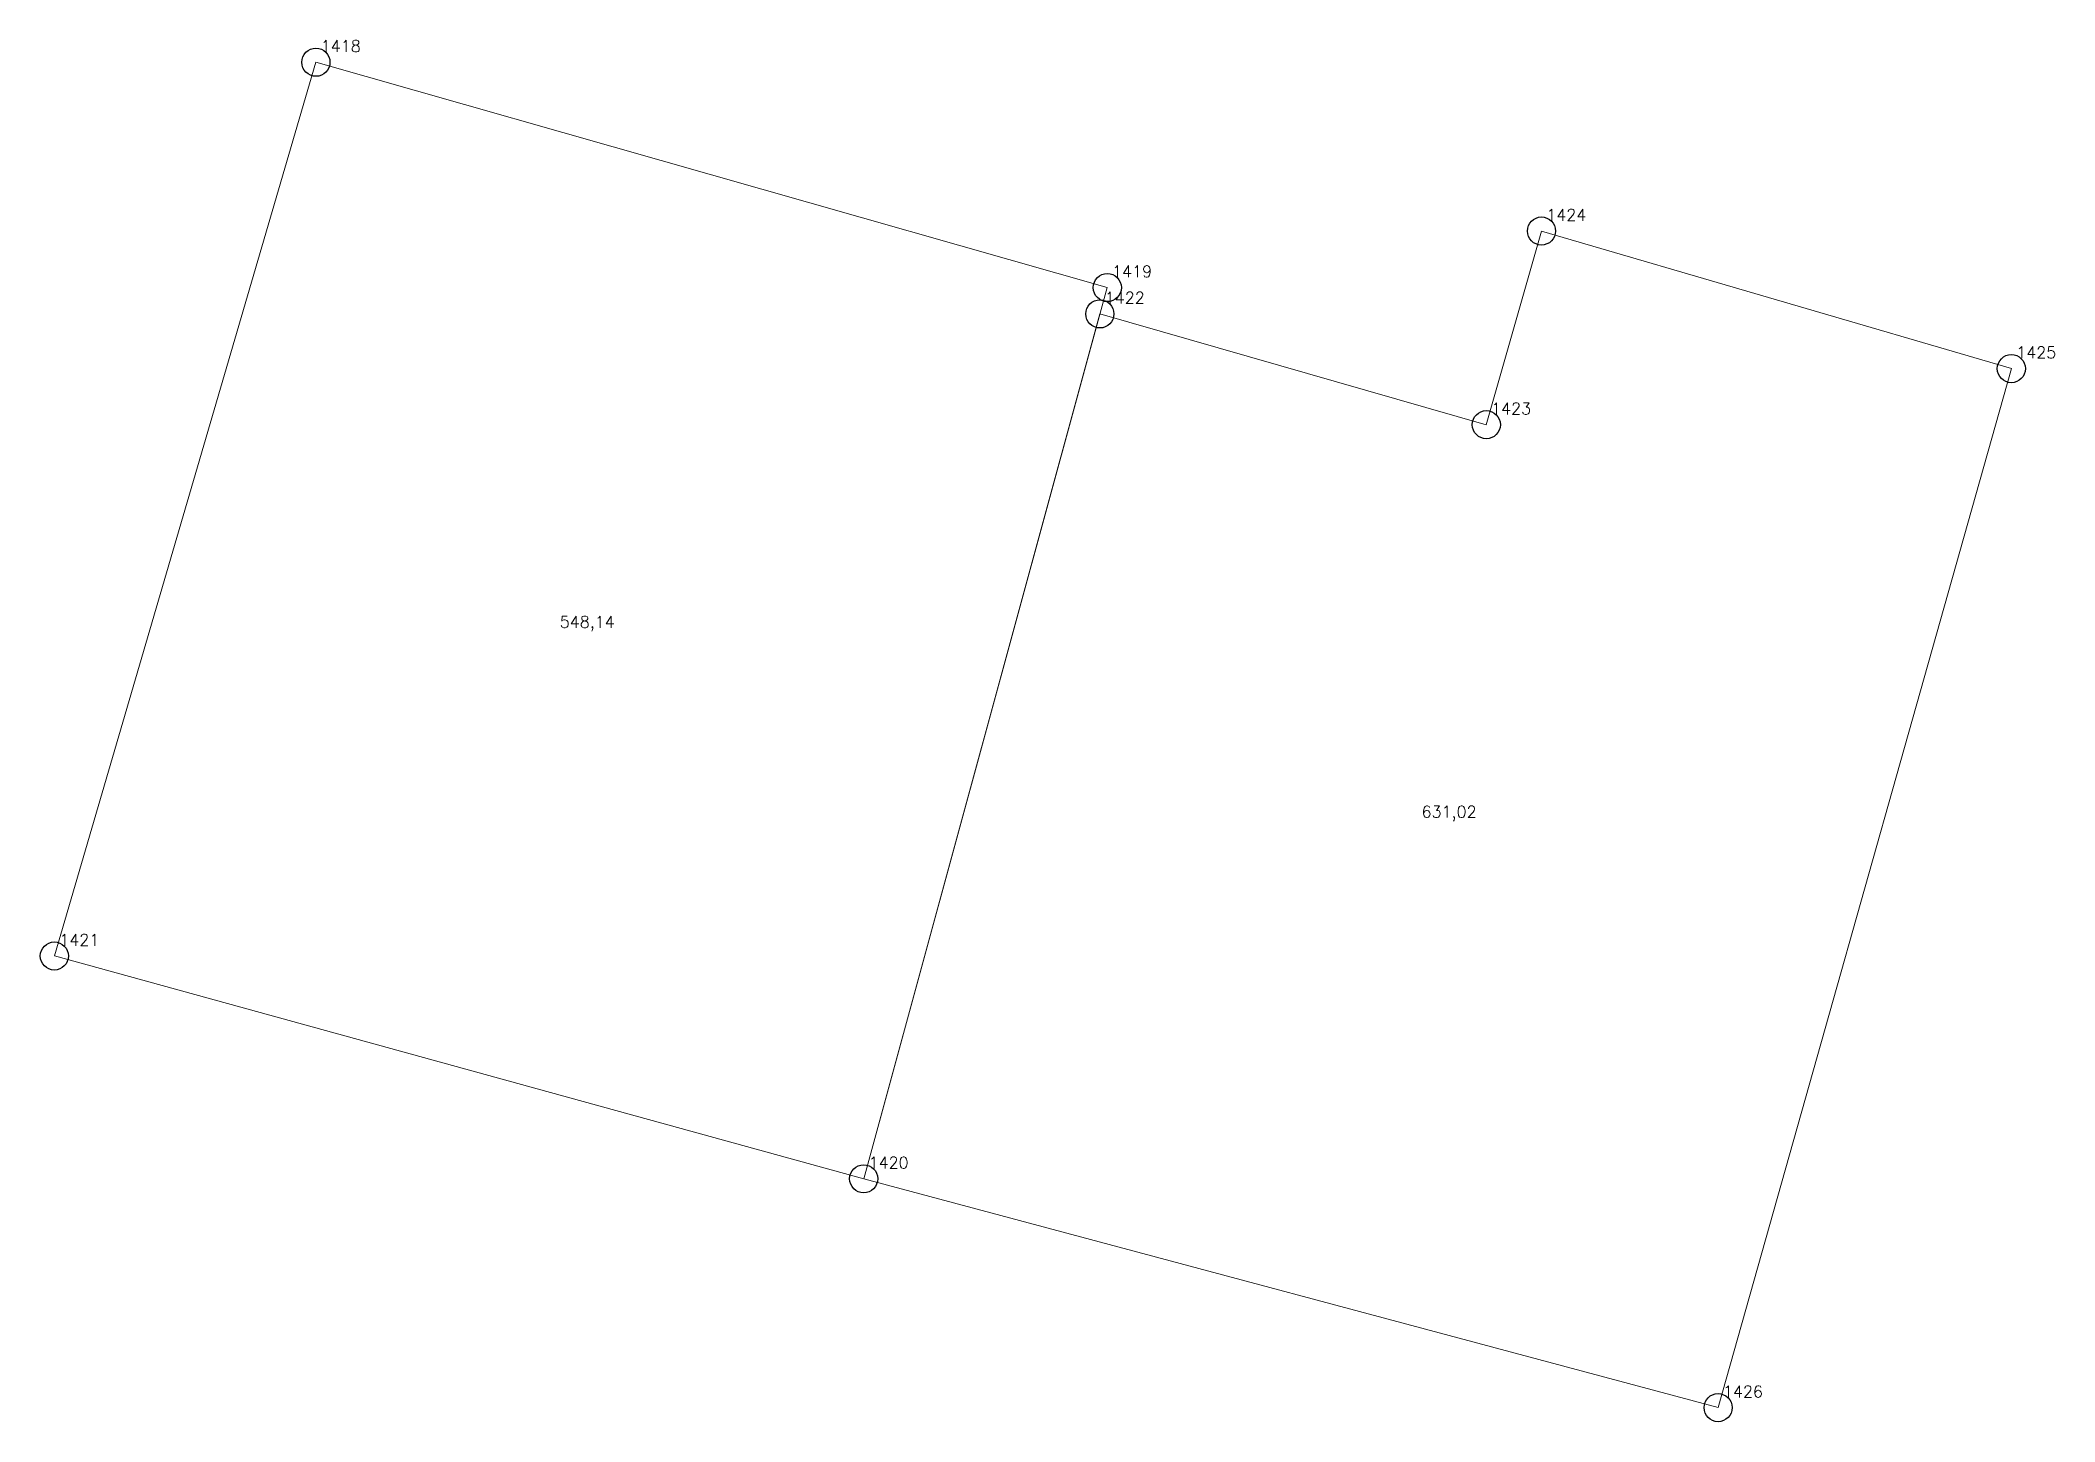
# Model space of a CAD drawing. Extents: x 1391578 to 1399811, y 355675 to 360827.
# Drawn here: x 1395026.6 to 1395080.3, y 360455.5 to 360492.3 of the extents above; entities that cross this region are included whole.
import ezdxf

# ---------------------------------------------------------------- set-up
doc = ezdxf.new("R2010")
doc.units = 0
doc.header["$PDMODE"] = 33
doc.header["$PDSIZE"] = 0.75
doc.layers.add('6 - утвержденные границы территорий окн', color=7, linetype='Continuous')
doc.styles.get("Standard").update_dxf_attribs({"font": 'simplex.shx'})

msp = doc.modelspace()

# ---------------------------------------------------------------- texts
at = {"layer": '6 - утвержденные границы территорий окн', "color": 7}
for s, p in [('1418', (1395034.04, 360491.999)), ('1424', (1395066.727, 360487.498)), ('1419', (1395055.147, 360485.99)), ('1422', (1395054.948, 360485.287)), ('1425', (1395079.259, 360483.83)), ('1423', (1395065.255, 360482.334)), ('548,14', (1395040.415, 360476.646)), ('631,02', (1395063.401, 360471.582)), ('1421', (1395027.064, 360468.166)), ('1420', (1395048.65, 360462.226)), ('1426', (1395071.438, 360456.123))]:
    msp.add_text(s, height=0.3111, dxfattribs=at).set_placement(p)

# ---------------------------------------------------------------- linework, layer by layer
at = {"layer": '6 - утвержденные границы территорий окн', "color": 7, "lineweight": 20}
for points in [[(1395033.911, 360491.724), (1395055.018, 360485.716), (1395048.52, 360461.951), (1395026.935, 360467.892), (1395033.911, 360491.724)], [(1395054.819, 360485.013), (1395065.126, 360482.06), (1395066.598, 360487.224), (1395079.13, 360483.555), (1395071.309, 360455.849), (1395048.52, 360461.951), (1395054.819, 360485.013)]]:
    msp.add_lwpolyline(points, close=True, dxfattribs=at)
at = {"layer": '6 - утвержденные границы территорий окн'}
for p in [(1395033.911, 360491.724), (1395066.598, 360487.224), (1395055.018, 360485.716), (1395054.819, 360485.013), (1395079.13, 360483.555), (1395065.126, 360482.06), (1395026.935, 360467.892), (1395048.52, 360461.951), (1395071.309, 360455.849)]:
    msp.add_point(p, dxfattribs=at)

msp.set_redraw_order([(e.dxf.handle, doc.entitydb.next_handle()) for e in msp.query("TEXT MTEXT ATTDEF DIMENSION ARC_DIMENSION")])  # texts and dimensions are drawn at this point

doc.saveas('drawing.dxf')
